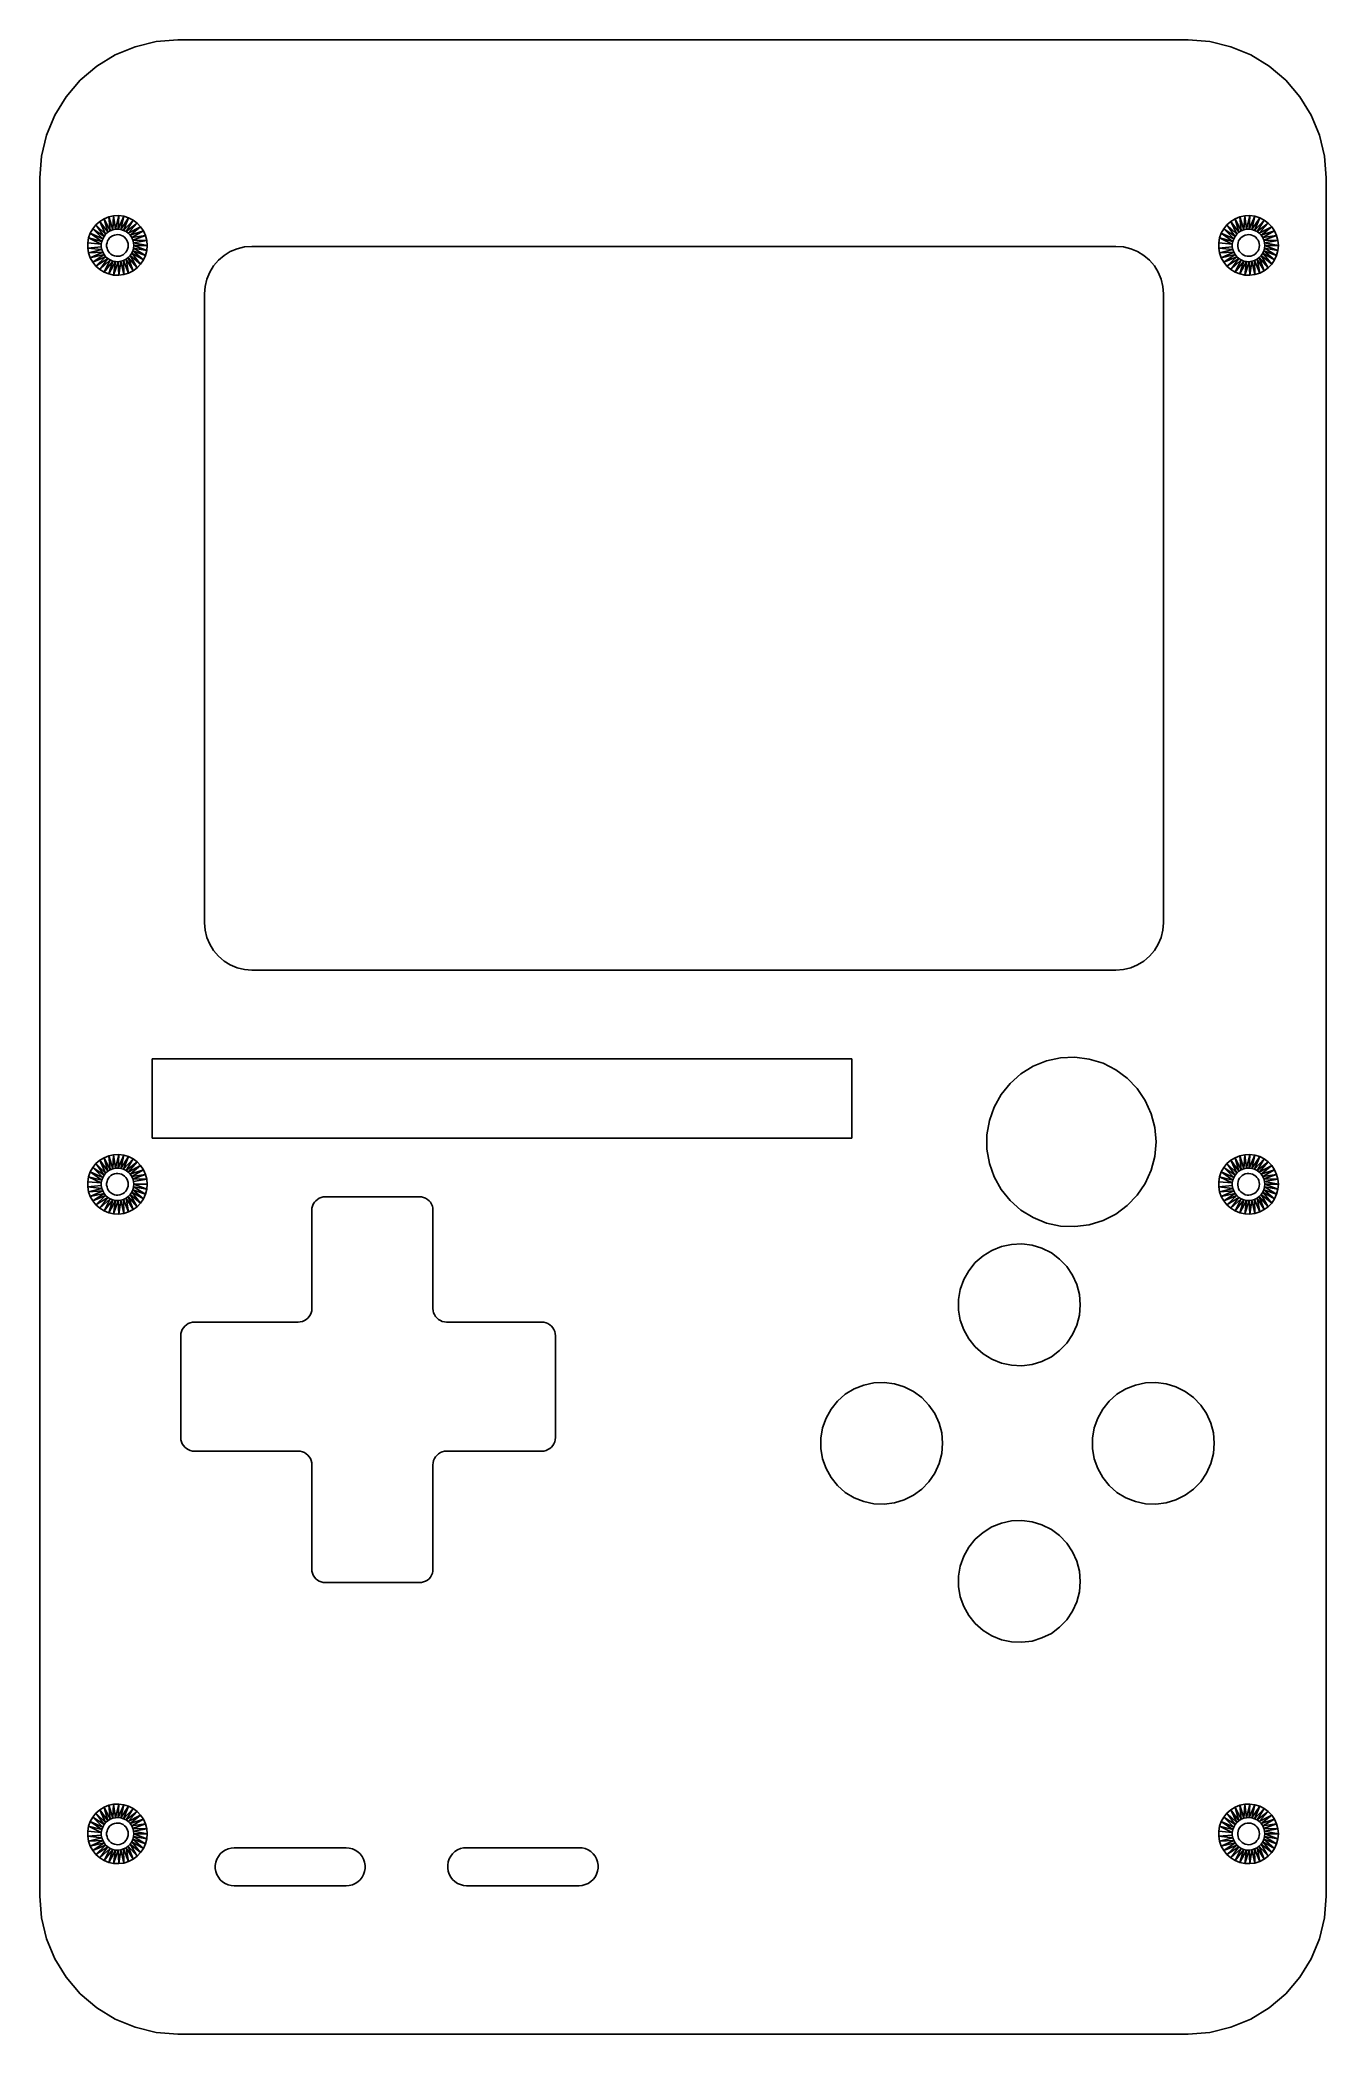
# Model space of a CAD drawing. Header units: millimetres. Extents: x 0 to 95, y 0 to 147.
import ezdxf

# ---------------------------------------------------------------- set-up
doc = ezdxf.new("R2010")
doc.units = ezdxf.units.MM
doc.layers.add('Shape2DView', color=7, linetype='CONTINUOUS')

msp = doc.modelspace()

# ---------------------------------------------------------------- linework, layer by layer
at = {"layer": 'Shape2DView'}
for p, q in [((8.57, 146.87), (10.16, 146.99)), ((10.16, 146.99), (84.67, 146.99)), ((84.67, 146.99), (86.26, 146.87)), ((4.19, 145.05), (5.55, 145.88)), ((5.55, 145.88), (7.02, 146.49)), ((7.02, 146.49), (8.57, 146.87)), ((86.26, 146.87), (87.81, 146.49)), ((87.81, 146.49), (89.28, 145.88)), ((89.28, 145.88), (90.64, 145.05)), ((2.98, 144.02), (4.19, 145.05)), ((90.64, 145.05), (91.85, 144.02)), ((1.11, 141.44), (1.94, 142.8)), ((1.94, 142.8), (2.98, 144.02)), ((91.85, 144.02), (92.89, 142.8)), ((92.89, 142.8), (93.72, 141.44)), ((0.5, 139.97), (1.11, 141.44)), ((93.72, 141.44), (94.33, 139.97)), ((0.13, 138.42), (0.5, 139.97)), ((94.33, 139.97), (94.7, 138.42)), ((0, 136.83), (0.13, 138.42)), ((94.7, 138.42), (94.83, 136.83)), ((0, 10.16), (0, 136.83)), ((94.83, 136.83), (94.83, 10.16)), ((4.41, 133.61), (4.73, 133.81)), ((4.73, 133.81), (5.08, 133.94)), ((4.73, 133.81), (5.18, 132.91)), ((4.73, 133.81), (5.01, 132.81)), ((5.08, 133.94), (5.44, 134.02)), ((5.08, 133.94), (5.37, 132.99)), ((5.08, 133.94), (5.18, 132.91)), ((5.44, 134.02), (5.37, 132.99)), ((5.44, 134.02), (5.81, 134.04)), ((5.44, 134.02), (5.57, 133.03)), ((5.81, 134.04), (5.57, 133.03)), ((5.81, 134.04), (5.77, 133.04)), ((6.18, 133.99), (5.77, 133.04)), ((5.81, 134.04), (6.18, 133.99)), ((6.18, 133.99), (5.97, 133.01)), ((6.54, 133.88), (5.97, 133.01)), ((6.54, 133.88), (6.17, 132.95)), ((6.18, 133.99), (6.54, 133.88)), ((6.54, 133.88), (6.87, 133.71)), ((87.8, 133.61), (88.12, 133.81)), ((88.12, 133.81), (88.47, 133.94)), ((88.12, 133.81), (88.57, 132.91)), ((88.12, 133.81), (88.4, 132.81)), ((88.47, 133.94), (88.83, 134.02)), ((88.47, 133.94), (88.76, 132.99)), ((88.47, 133.94), (88.57, 132.91)), ((88.83, 134.02), (88.76, 132.99)), ((88.83, 134.02), (89.2, 134.04)), ((88.83, 134.02), (88.96, 133.03)), ((89.2, 134.04), (88.96, 133.03)), ((89.2, 134.04), (89.16, 133.04)), ((89.57, 133.99), (89.16, 133.04)), ((89.2, 134.04), (89.57, 133.99)), ((89.57, 133.99), (89.36, 133.01)), ((89.93, 133.88), (89.36, 133.01)), ((89.93, 133.88), (89.56, 132.95)), ((89.57, 133.99), (89.93, 133.88)), ((89.93, 133.88), (90.26, 133.71)), ((3.53, 132.03), (3.59, 132.4)), ((3.59, 132.4), (3.72, 132.75)), ((3.59, 132.4), (4.56, 132.14)), ((3.59, 132.4), (4.52, 131.94)), ((3.72, 132.75), (3.9, 133.07)), ((3.72, 132.75), (4.63, 132.34)), ((3.72, 132.75), (4.56, 132.14)), ((3.9, 133.07), (4.13, 133.36)), ((3.9, 133.07), (4.73, 132.51)), ((3.9, 133.07), (4.63, 132.34)), ((4.13, 133.36), (4.41, 133.61)), ((4.13, 133.36), (4.85, 132.67)), ((4.13, 133.36), (4.73, 132.51)), ((4.41, 133.61), (5.01, 132.81)), ((4.41, 133.61), (4.85, 132.67)), ((4.56, 132.14), (4.63, 132.34)), ((4.63, 132.34), (4.73, 132.51)), ((4.73, 132.51), (4.85, 132.67)), ((4.85, 132.67), (5.01, 132.81)), ((5.01, 132.81), (5.18, 132.91)), ((5.14, 132.39), (5.06, 132.29)), ((5.24, 132.48), (5.14, 132.39)), ((5.18, 132.91), (5.37, 132.99)), ((5.36, 132.56), (5.24, 132.48)), ((5.49, 132.61), (5.36, 132.56)), ((5.37, 132.99), (5.57, 133.03)), ((5.62, 132.63), (5.49, 132.61)), ((5.57, 133.03), (5.77, 133.04)), ((5.75, 132.64), (5.62, 132.63)), ((5.89, 132.62), (5.75, 132.64)), ((5.77, 133.04), (5.97, 133.01)), ((6.02, 132.58), (5.89, 132.62)), ((5.97, 133.01), (6.17, 132.95)), ((6.14, 132.52), (6.02, 132.58)), ((6.25, 132.44), (6.14, 132.52)), ((6.87, 133.71), (6.17, 132.95)), ((6.17, 132.95), (6.35, 132.86)), ((6.34, 132.34), (6.25, 132.44)), ((6.42, 132.23), (6.34, 132.34)), ((6.87, 133.71), (6.35, 132.86)), ((7.17, 133.49), (6.35, 132.86)), ((6.35, 132.86), (6.51, 132.74)), ((7.17, 133.49), (6.51, 132.74)), ((7.43, 133.22), (6.51, 132.74)), ((6.51, 132.74), (6.65, 132.59)), ((7.43, 133.22), (6.65, 132.59)), ((7.64, 132.91), (6.65, 132.59)), ((6.65, 132.59), (6.77, 132.43)), ((7.64, 132.91), (6.77, 132.43)), ((7.79, 132.57), (6.77, 132.43)), ((6.77, 132.43), (6.85, 132.24)), ((7.79, 132.57), (6.85, 132.24)), ((6.87, 133.71), (7.17, 133.49)), ((7.17, 133.49), (7.43, 133.22)), ((7.43, 133.22), (7.64, 132.91)), ((7.64, 132.91), (7.79, 132.57)), ((7.79, 132.57), (7.89, 132.21)), ((86.92, 132.03), (86.98, 132.4)), ((86.98, 132.4), (87.1, 132.75)), ((86.98, 132.4), (87.95, 132.14)), ((86.98, 132.4), (87.91, 131.94)), ((87.1, 132.75), (87.29, 133.07)), ((87.1, 132.75), (88.02, 132.34)), ((87.1, 132.75), (87.95, 132.14)), ((87.29, 133.07), (87.52, 133.36)), ((87.29, 133.07), (88.12, 132.51)), ((87.29, 133.07), (88.02, 132.34)), ((87.52, 133.36), (87.8, 133.61)), ((87.52, 133.36), (88.24, 132.67)), ((87.52, 133.36), (88.12, 132.51)), ((87.8, 133.61), (88.4, 132.81)), ((87.8, 133.61), (88.24, 132.67)), ((87.95, 132.14), (88.02, 132.34)), ((88.02, 132.34), (88.12, 132.51)), ((88.12, 132.51), (88.24, 132.67)), ((88.24, 132.67), (88.4, 132.81)), ((88.4, 132.81), (88.57, 132.91)), ((88.53, 132.39), (88.45, 132.29)), ((88.63, 132.48), (88.53, 132.39)), ((88.57, 132.91), (88.76, 132.99)), ((88.75, 132.56), (88.63, 132.48)), ((88.87, 132.61), (88.75, 132.56)), ((88.76, 132.99), (88.96, 133.03)), ((89.01, 132.63), (88.87, 132.61)), ((88.96, 133.03), (89.16, 133.04)), ((89.14, 132.64), (89.01, 132.63)), ((89.28, 132.62), (89.14, 132.64)), ((89.16, 133.04), (89.36, 133.01)), ((89.41, 132.58), (89.28, 132.62)), ((89.36, 133.01), (89.56, 132.95)), ((89.53, 132.52), (89.41, 132.58)), ((89.64, 132.44), (89.53, 132.52)), ((90.26, 133.71), (89.56, 132.95)), ((89.56, 132.95), (89.74, 132.86)), ((89.73, 132.34), (89.64, 132.44)), ((89.81, 132.23), (89.73, 132.34)), ((90.26, 133.71), (89.74, 132.86)), ((90.56, 133.49), (89.74, 132.86)), ((89.74, 132.86), (89.9, 132.74)), ((90.56, 133.49), (89.9, 132.74)), ((90.82, 133.22), (89.9, 132.74)), ((89.9, 132.74), (90.04, 132.59)), ((90.82, 133.22), (90.04, 132.59)), ((91.03, 132.91), (90.04, 132.59)), ((90.04, 132.59), (90.16, 132.43)), ((91.03, 132.91), (90.16, 132.43)), ((91.18, 132.57), (90.16, 132.43)), ((90.16, 132.43), (90.24, 132.24)), ((91.18, 132.57), (90.24, 132.24)), ((90.26, 133.71), (90.56, 133.49)), ((90.56, 133.49), (90.82, 133.22)), ((90.82, 133.22), (91.03, 132.91)), ((91.03, 132.91), (91.18, 132.57)), ((91.18, 132.57), (91.28, 132.21)), ((3.53, 131.65), (3.53, 132.03)), ((3.53, 132.03), (4.52, 131.94)), ((3.53, 131.65), (4.52, 131.74)), ((3.59, 131.29), (3.53, 131.65)), ((3.53, 131.65), (4.56, 131.54)), ((3.59, 131.29), (4.56, 131.54)), ((3.59, 131.29), (4.63, 131.35)), ((3.72, 130.93), (3.59, 131.29)), ((3.72, 130.93), (4.63, 131.35)), ((3.72, 130.93), (4.73, 131.17)), ((3.9, 130.61), (3.72, 130.93)), ((3.9, 130.61), (4.73, 131.17)), ((3.9, 130.61), (4.85, 131.01)), ((4.13, 130.32), (4.85, 131.01)), ((4.13, 130.32), (5.01, 130.88)), ((4.41, 130.07), (5.01, 130.88)), ((4.52, 131.94), (4.56, 132.14)), ((4.52, 131.74), (4.52, 131.94)), ((4.56, 131.54), (4.52, 131.74)), ((4.63, 131.35), (4.56, 131.54)), ((4.73, 131.17), (4.63, 131.35)), ((4.85, 131.01), (4.73, 131.17)), ((5.01, 130.88), (4.85, 131.01)), ((4.95, 132.04), (4.92, 131.91)), ((4.92, 131.91), (4.92, 131.77)), ((4.92, 131.77), (4.95, 131.64)), ((4.99, 132.17), (4.95, 132.04)), ((4.95, 131.64), (4.99, 131.51)), ((5.06, 132.29), (4.99, 132.17)), ((4.99, 131.51), (5.06, 131.39)), ((5.18, 130.77), (5.01, 130.88)), ((5.06, 131.39), (5.14, 131.29)), ((5.14, 131.29), (5.24, 131.2)), ((5.24, 131.2), (5.36, 131.13)), ((5.36, 131.13), (5.49, 131.08)), ((5.49, 131.08), (5.62, 131.05)), ((5.62, 131.05), (5.75, 131.04)), ((5.75, 131.04), (5.89, 131.06)), ((5.89, 131.06), (6.02, 131.1)), ((6.02, 131.1), (6.14, 131.16)), ((6.14, 131.16), (6.25, 131.24)), ((6.25, 131.24), (6.34, 131.34)), ((6.34, 131.34), (6.42, 131.45)), ((6.51, 130.94), (6.35, 130.82)), ((6.47, 132.11), (6.42, 132.23)), ((6.42, 131.45), (6.47, 131.57)), ((6.51, 131.98), (6.47, 132.11)), ((6.47, 131.57), (6.51, 131.71)), ((6.52, 131.84), (6.51, 131.98)), ((6.51, 131.71), (6.52, 131.84)), ((6.65, 131.09), (6.51, 130.94)), ((6.87, 129.97), (6.51, 130.94)), ((7.17, 130.19), (6.51, 130.94)), ((6.77, 131.26), (6.65, 131.09)), ((7.17, 130.19), (6.65, 131.09)), ((7.43, 130.46), (6.65, 131.09)), ((6.85, 131.44), (6.77, 131.26)), ((7.43, 130.46), (6.77, 131.26)), ((7.64, 130.77), (6.77, 131.26)), ((6.85, 132.24), (6.9, 132.04)), ((7.89, 132.21), (6.85, 132.24)), ((6.9, 131.64), (6.85, 131.44)), ((7.64, 130.77), (6.85, 131.44)), ((7.79, 131.11), (6.85, 131.44)), ((6.9, 132.04), (7.89, 132.21)), ((7.92, 131.84), (6.9, 132.04)), ((6.9, 132.04), (6.92, 131.84)), ((6.92, 131.84), (6.9, 131.64)), ((7.79, 131.11), (6.9, 131.64)), ((7.89, 131.47), (6.9, 131.64)), ((7.89, 131.47), (6.92, 131.84)), ((7.92, 131.84), (6.92, 131.84)), ((7.79, 131.11), (7.64, 130.77)), ((7.89, 131.47), (7.79, 131.11)), ((7.89, 132.21), (7.92, 131.84)), ((7.92, 131.84), (7.89, 131.47)), ((13.58, 131.11), (13.16, 130.75)), ((14.04, 131.39), (13.58, 131.11)), ((14.55, 131.6), (14.04, 131.39)), ((15.09, 131.73), (14.55, 131.6)), ((15.63, 131.77), (15.09, 131.73)), ((79.33, 131.77), (15.63, 131.77)), ((79.88, 131.73), (79.33, 131.77)), ((80.42, 131.6), (79.88, 131.73)), ((80.92, 131.39), (80.42, 131.6)), ((81.39, 131.11), (80.92, 131.39)), ((81.81, 130.75), (81.39, 131.11)), ((86.92, 131.65), (86.92, 132.03)), ((86.92, 132.03), (87.91, 131.94)), ((86.92, 131.65), (87.91, 131.74)), ((86.98, 131.29), (86.92, 131.65)), ((86.92, 131.65), (87.95, 131.54)), ((86.98, 131.29), (87.95, 131.54)), ((86.98, 131.29), (88.02, 131.35)), ((87.1, 130.93), (86.98, 131.29)), ((87.1, 130.93), (88.02, 131.35)), ((87.1, 130.93), (88.12, 131.17)), ((87.29, 130.61), (87.1, 130.93)), ((87.29, 130.61), (88.12, 131.17)), ((87.29, 130.61), (88.24, 131.01)), ((87.52, 130.32), (88.24, 131.01)), ((87.52, 130.32), (88.4, 130.88)), ((87.8, 130.07), (88.4, 130.88)), ((87.91, 131.94), (87.95, 132.14)), ((87.91, 131.74), (87.91, 131.94)), ((87.95, 131.54), (87.91, 131.74)), ((88.02, 131.35), (87.95, 131.54)), ((88.12, 131.17), (88.02, 131.35)), ((88.24, 131.01), (88.12, 131.17)), ((88.4, 130.88), (88.24, 131.01)), ((88.34, 132.04), (88.31, 131.91)), ((88.31, 131.91), (88.31, 131.77)), ((88.31, 131.77), (88.34, 131.64)), ((88.38, 132.17), (88.34, 132.04)), ((88.34, 131.64), (88.38, 131.51)), ((88.45, 132.29), (88.38, 132.17)), ((88.38, 131.51), (88.45, 131.39)), ((88.57, 130.77), (88.4, 130.88)), ((88.45, 131.39), (88.53, 131.29)), ((88.53, 131.29), (88.63, 131.2)), ((88.63, 131.2), (88.75, 131.13)), ((88.75, 131.13), (88.87, 131.08)), ((88.87, 131.08), (89.01, 131.05)), ((89.01, 131.05), (89.14, 131.04)), ((89.14, 131.04), (89.28, 131.06)), ((89.28, 131.06), (89.41, 131.1)), ((89.41, 131.1), (89.53, 131.16)), ((89.53, 131.16), (89.64, 131.24)), ((89.64, 131.24), (89.73, 131.34)), ((89.73, 131.34), (89.81, 131.45)), ((89.9, 130.94), (89.74, 130.82)), ((89.86, 132.11), (89.81, 132.23)), ((89.81, 131.45), (89.86, 131.57)), ((89.9, 131.98), (89.86, 132.11)), ((89.86, 131.57), (89.9, 131.71)), ((89.91, 131.84), (89.9, 131.98)), ((89.9, 131.71), (89.91, 131.84)), ((90.04, 131.09), (89.9, 130.94)), ((90.26, 129.97), (89.9, 130.94)), ((90.56, 130.19), (89.9, 130.94)), ((90.16, 131.26), (90.04, 131.09)), ((90.56, 130.19), (90.04, 131.09)), ((90.82, 130.46), (90.04, 131.09)), ((90.24, 131.44), (90.16, 131.26)), ((90.82, 130.46), (90.16, 131.26)), ((91.03, 130.77), (90.16, 131.26)), ((90.24, 132.24), (90.29, 132.04)), ((91.28, 132.21), (90.24, 132.24)), ((90.29, 131.64), (90.24, 131.44)), ((91.03, 130.77), (90.24, 131.44)), ((91.18, 131.11), (90.24, 131.44)), ((90.29, 132.04), (91.28, 132.21)), ((91.31, 131.84), (90.29, 132.04)), ((90.29, 132.04), (90.31, 131.84)), ((90.31, 131.84), (90.29, 131.64)), ((91.18, 131.11), (90.29, 131.64)), ((91.28, 131.47), (90.29, 131.64)), ((91.28, 131.47), (90.31, 131.84)), ((91.31, 131.84), (90.31, 131.84)), ((91.18, 131.11), (91.03, 130.77)), ((91.28, 131.47), (91.18, 131.11)), ((91.28, 132.21), (91.31, 131.84)), ((91.31, 131.84), (91.28, 131.47)), ((4.13, 130.32), (3.9, 130.61)), ((4.41, 130.07), (4.13, 130.32)), ((4.41, 130.07), (5.18, 130.77)), ((4.73, 129.88), (4.41, 130.07)), ((4.73, 129.88), (5.18, 130.77)), ((4.73, 129.88), (5.37, 130.69)), ((5.08, 129.74), (4.73, 129.88)), ((5.08, 129.74), (5.37, 130.69)), ((5.08, 129.74), (5.57, 130.65)), ((5.44, 129.66), (5.08, 129.74)), ((5.37, 130.69), (5.18, 130.77)), ((5.57, 130.65), (5.37, 130.69)), ((5.44, 129.66), (5.57, 130.65)), ((5.44, 129.66), (5.77, 130.64)), ((5.81, 129.64), (5.44, 129.66)), ((5.77, 130.64), (5.57, 130.65)), ((5.97, 130.67), (5.77, 130.64)), ((5.81, 129.64), (5.77, 130.64)), ((5.81, 129.64), (5.97, 130.67)), ((6.18, 129.69), (5.81, 129.64)), ((6.17, 130.73), (5.97, 130.67)), ((6.18, 129.69), (5.97, 130.67)), ((6.35, 130.82), (6.17, 130.73)), ((6.18, 129.69), (6.17, 130.73)), ((6.54, 129.8), (6.17, 130.73)), ((6.54, 129.8), (6.18, 129.69)), ((6.54, 129.8), (6.35, 130.82)), ((6.87, 129.97), (6.35, 130.82)), ((6.87, 129.97), (6.54, 129.8)), ((7.17, 130.19), (6.87, 129.97)), ((7.43, 130.46), (7.17, 130.19)), ((7.64, 130.77), (7.43, 130.46)), ((12.31, 129.36), (12.18, 128.82)), ((12.52, 129.86), (12.31, 129.36)), ((12.8, 130.33), (12.52, 129.86)), ((13.16, 130.75), (12.8, 130.33)), ((82.17, 130.33), (81.81, 130.75)), ((82.45, 129.86), (82.17, 130.33)), ((82.66, 129.36), (82.45, 129.86)), ((82.79, 128.82), (82.66, 129.36)), ((87.52, 130.32), (87.29, 130.61)), ((87.8, 130.07), (87.52, 130.32)), ((87.8, 130.07), (88.57, 130.77)), ((88.12, 129.88), (87.8, 130.07)), ((88.12, 129.88), (88.57, 130.77)), ((88.12, 129.88), (88.76, 130.69)), ((88.47, 129.74), (88.12, 129.88)), ((88.47, 129.74), (88.76, 130.69)), ((88.47, 129.74), (88.96, 130.65)), ((88.83, 129.66), (88.47, 129.74)), ((88.76, 130.69), (88.57, 130.77)), ((88.96, 130.65), (88.76, 130.69)), ((88.83, 129.66), (88.96, 130.65)), ((88.83, 129.66), (89.16, 130.64)), ((89.2, 129.64), (88.83, 129.66)), ((89.16, 130.64), (88.96, 130.65)), ((89.36, 130.67), (89.16, 130.64)), ((89.2, 129.64), (89.16, 130.64)), ((89.2, 129.64), (89.36, 130.67)), ((89.57, 129.69), (89.2, 129.64)), ((89.56, 130.73), (89.36, 130.67)), ((89.57, 129.69), (89.36, 130.67)), ((89.74, 130.82), (89.56, 130.73)), ((89.57, 129.69), (89.56, 130.73)), ((89.93, 129.8), (89.56, 130.73)), ((89.93, 129.8), (89.57, 129.69)), ((89.93, 129.8), (89.74, 130.82)), ((90.26, 129.97), (89.74, 130.82)), ((90.26, 129.97), (89.93, 129.8)), ((90.56, 130.19), (90.26, 129.97)), ((90.82, 130.46), (90.56, 130.19)), ((91.03, 130.77), (90.82, 130.46)), ((12.18, 128.82), (12.13, 128.27)), ((12.13, 128.27), (12.13, 81.92)), ((82.83, 128.27), (82.79, 128.82)), ((82.83, 81.92), (82.83, 128.27)), ((12.13, 81.92), (12.18, 81.38)), ((12.18, 81.38), (12.31, 80.84)), ((82.66, 80.84), (82.79, 81.38)), ((82.79, 81.38), (82.83, 81.92)), ((12.31, 80.84), (12.52, 80.34)), ((12.52, 80.34), (12.8, 79.87)), ((12.8, 79.87), (13.16, 79.45)), ((13.16, 79.45), (13.58, 79.09)), ((81.39, 79.09), (81.81, 79.45)), ((81.81, 79.45), (82.17, 79.87)), ((82.17, 79.87), (82.45, 80.34)), ((82.45, 80.34), (82.66, 80.84)), ((13.58, 79.09), (14.04, 78.81)), ((14.04, 78.81), (14.55, 78.6)), ((14.55, 78.6), (15.09, 78.47)), ((15.09, 78.47), (15.63, 78.42)), ((15.63, 78.42), (79.33, 78.42)), ((79.33, 78.42), (79.88, 78.47)), ((79.88, 78.47), (80.42, 78.6)), ((80.42, 78.6), (80.92, 78.81)), ((80.92, 78.81), (81.39, 79.09)), ((8.27, 71.89), (8.27, 66.04)), ((59.85, 71.89), (8.27, 71.89)), ((59.85, 66.04), (59.85, 71.89)), ((72.33, 70.78), (71.53, 70.08)), ((73.23, 71.34), (72.33, 70.78)), ((74.22, 71.74), (73.23, 71.34)), ((75.25, 71.96), (74.22, 71.74)), ((76.31, 72), (75.25, 71.96)), ((77.36, 71.87), (76.31, 72)), ((78.38, 71.56), (77.36, 71.87)), ((79.32, 71.08), (78.38, 71.56)), ((80.17, 70.45), (79.32, 71.08)), ((70.87, 69.26), (70.35, 68.33)), ((71.53, 70.08), (70.87, 69.26)), ((80.91, 69.69), (80.17, 70.45)), ((81.5, 68.81), (80.91, 69.69)), ((70.35, 68.33), (70, 67.33)), ((81.94, 67.84), (81.5, 68.81)), ((82.21, 66.82), (81.94, 67.84)), ((70, 67.33), (69.82, 66.29)), ((69.82, 66.29), (69.82, 65.23)), ((82.3, 65.76), (82.21, 66.82)), ((4.73, 64.6), (5.08, 64.74)), ((5.08, 64.74), (5.44, 64.82)), ((5.08, 64.74), (5.37, 63.79)), ((5.08, 64.74), (5.18, 63.71)), ((5.44, 64.82), (5.37, 63.79)), ((5.44, 64.82), (5.81, 64.84)), ((5.44, 64.82), (5.57, 63.83)), ((5.81, 64.84), (5.57, 63.83)), ((5.81, 64.84), (5.77, 63.84)), ((6.18, 64.79), (5.77, 63.84)), ((5.81, 64.84), (6.18, 64.79)), ((6.18, 64.79), (5.97, 63.81)), ((6.54, 64.68), (5.97, 63.81)), ((6.54, 64.68), (6.17, 63.75)), ((6.18, 64.79), (6.54, 64.68)), ((6.54, 64.68), (6.87, 64.51)), ((8.27, 66.04), (59.85, 66.04)), ((69.82, 65.23), (70, 64.18)), ((81.94, 63.68), (82.21, 64.7)), ((82.21, 64.7), (82.3, 65.76)), ((88.12, 64.6), (88.47, 64.74)), ((88.47, 64.74), (88.83, 64.82)), ((88.47, 64.74), (88.76, 63.79)), ((88.47, 64.74), (88.57, 63.71)), ((88.83, 64.82), (88.76, 63.79)), ((88.83, 64.82), (89.2, 64.84)), ((88.83, 64.82), (88.96, 63.83)), ((89.2, 64.84), (88.96, 63.83)), ((89.2, 64.84), (89.16, 63.84)), ((89.57, 64.79), (89.16, 63.84)), ((89.2, 64.84), (89.57, 64.79)), ((89.57, 64.79), (89.36, 63.81)), ((89.93, 64.68), (89.36, 63.81)), ((89.93, 64.68), (89.56, 63.75)), ((89.57, 64.79), (89.93, 64.68)), ((89.93, 64.68), (90.26, 64.51)), ((3.59, 63.19), (3.72, 63.55)), ((3.72, 63.55), (3.9, 63.87)), ((3.72, 63.55), (4.63, 63.13)), ((3.72, 63.55), (4.56, 62.94)), ((3.9, 63.87), (4.13, 64.16)), ((3.9, 63.87), (4.73, 63.31)), ((3.9, 63.87), (4.63, 63.13)), ((4.13, 64.16), (4.41, 64.41)), ((4.13, 64.16), (4.85, 63.47)), ((4.13, 64.16), (4.73, 63.31)), ((4.41, 64.41), (4.73, 64.6)), ((4.41, 64.41), (5.01, 63.6)), ((4.41, 64.41), (4.85, 63.47)), ((4.63, 63.13), (4.73, 63.31)), ((4.73, 64.6), (5.18, 63.71)), ((4.73, 64.6), (5.01, 63.6)), ((4.73, 63.31), (4.85, 63.47)), ((4.85, 63.47), (5.01, 63.6)), ((5.01, 63.6), (5.18, 63.71)), ((5.24, 63.28), (5.14, 63.19)), ((5.18, 63.71), (5.37, 63.79)), ((5.36, 63.35), (5.24, 63.28)), ((5.49, 63.4), (5.36, 63.35)), ((5.37, 63.79), (5.57, 63.83)), ((5.62, 63.43), (5.49, 63.4)), ((5.57, 63.83), (5.77, 63.84)), ((5.75, 63.44), (5.62, 63.43)), ((5.89, 63.42), (5.75, 63.44)), ((5.77, 63.84), (5.97, 63.81)), ((6.02, 63.38), (5.89, 63.42)), ((5.97, 63.81), (6.17, 63.75)), ((6.14, 63.32), (6.02, 63.38)), ((6.25, 63.24), (6.14, 63.32)), ((6.87, 64.51), (6.17, 63.75)), ((6.17, 63.75), (6.35, 63.66)), ((6.34, 63.14), (6.25, 63.24)), ((6.87, 64.51), (6.35, 63.66)), ((7.17, 64.29), (6.35, 63.66)), ((6.35, 63.66), (6.51, 63.54)), ((7.17, 64.29), (6.51, 63.54)), ((7.43, 64.02), (6.51, 63.54)), ((6.51, 63.54), (6.65, 63.39)), ((7.43, 64.02), (6.65, 63.39)), ((7.64, 63.71), (6.65, 63.39)), ((6.65, 63.39), (6.77, 63.22)), ((7.64, 63.71), (6.77, 63.22)), ((7.79, 63.37), (6.77, 63.22)), ((6.77, 63.22), (6.85, 63.04)), ((7.79, 63.37), (6.85, 63.04)), ((6.87, 64.51), (7.17, 64.29)), ((7.17, 64.29), (7.43, 64.02)), ((7.43, 64.02), (7.64, 63.71)), ((7.64, 63.71), (7.79, 63.37)), ((7.79, 63.37), (7.89, 63.01)), ((70, 64.18), (70.35, 63.19)), ((81.5, 62.71), (81.94, 63.68)), ((86.98, 63.19), (87.1, 63.55)), ((87.1, 63.55), (87.29, 63.87)), ((87.1, 63.55), (88.02, 63.13)), ((87.1, 63.55), (87.95, 62.94)), ((87.29, 63.87), (87.52, 64.16)), ((87.29, 63.87), (88.12, 63.31)), ((87.29, 63.87), (88.02, 63.13)), ((87.52, 64.16), (87.8, 64.41)), ((87.52, 64.16), (88.24, 63.47)), ((87.52, 64.16), (88.12, 63.31)), ((87.8, 64.41), (88.12, 64.6)), ((87.8, 64.41), (88.4, 63.6)), ((87.8, 64.41), (88.24, 63.47)), ((88.02, 63.13), (88.12, 63.31)), ((88.12, 64.6), (88.57, 63.71)), ((88.12, 64.6), (88.4, 63.6)), ((88.12, 63.31), (88.24, 63.47)), ((88.24, 63.47), (88.4, 63.6)), ((88.4, 63.6), (88.57, 63.71)), ((88.63, 63.28), (88.53, 63.19)), ((88.57, 63.71), (88.76, 63.79)), ((88.75, 63.35), (88.63, 63.28)), ((88.87, 63.4), (88.75, 63.35)), ((88.76, 63.79), (88.96, 63.83)), ((89.01, 63.43), (88.87, 63.4)), ((88.96, 63.83), (89.16, 63.84)), ((89.14, 63.44), (89.01, 63.43)), ((89.28, 63.42), (89.14, 63.44)), ((89.16, 63.84), (89.36, 63.81)), ((89.41, 63.38), (89.28, 63.42)), ((89.36, 63.81), (89.56, 63.75)), ((89.53, 63.32), (89.41, 63.38)), ((89.64, 63.24), (89.53, 63.32)), ((90.26, 64.51), (89.56, 63.75)), ((89.56, 63.75), (89.74, 63.66)), ((89.73, 63.14), (89.64, 63.24)), ((90.26, 64.51), (89.74, 63.66)), ((90.56, 64.29), (89.74, 63.66)), ((89.74, 63.66), (89.9, 63.54)), ((90.56, 64.29), (89.9, 63.54)), ((90.82, 64.02), (89.9, 63.54)), ((89.9, 63.54), (90.04, 63.39)), ((90.82, 64.02), (90.04, 63.39)), ((91.03, 63.71), (90.04, 63.39)), ((90.04, 63.39), (90.16, 63.22)), ((91.03, 63.71), (90.16, 63.22)), ((91.18, 63.37), (90.16, 63.22)), ((90.16, 63.22), (90.24, 63.04)), ((91.18, 63.37), (90.24, 63.04)), ((90.26, 64.51), (90.56, 64.29)), ((90.56, 64.29), (90.82, 64.02)), ((90.82, 64.02), (91.03, 63.71)), ((91.03, 63.71), (91.18, 63.37)), ((91.18, 63.37), (91.28, 63.01)), ((3.53, 62.83), (3.59, 63.19)), ((3.53, 62.45), (3.53, 62.83)), ((3.53, 62.83), (4.52, 62.74)), ((3.53, 62.45), (4.52, 62.54)), ((3.59, 62.09), (3.53, 62.45)), ((3.53, 62.45), (4.56, 62.34)), ((3.59, 63.19), (4.56, 62.94)), ((3.59, 63.19), (4.52, 62.74)), ((3.59, 62.09), (4.56, 62.34)), ((3.59, 62.09), (4.63, 62.15)), ((3.72, 61.73), (3.59, 62.09)), ((3.72, 61.73), (4.63, 62.15)), ((3.72, 61.73), (4.73, 61.97)), ((3.9, 61.41), (4.73, 61.97)), ((3.9, 61.41), (4.85, 61.81)), ((4.13, 61.12), (4.85, 61.81)), ((4.52, 62.74), (4.56, 62.94)), ((4.52, 62.54), (4.52, 62.74)), ((4.56, 62.34), (4.52, 62.54)), ((4.56, 62.94), (4.63, 63.13)), ((4.63, 62.15), (4.56, 62.34)), ((4.73, 61.97), (4.63, 62.15)), ((4.85, 61.81), (4.73, 61.97)), ((5.01, 61.67), (4.85, 61.81)), ((4.95, 62.84), (4.92, 62.71)), ((4.92, 62.71), (4.92, 62.57)), ((4.92, 62.57), (4.95, 62.44)), ((4.99, 62.97), (4.95, 62.84)), ((4.95, 62.44), (4.99, 62.31)), ((5.06, 63.09), (4.99, 62.97)), ((4.99, 62.31), (5.06, 62.19)), ((5.14, 63.19), (5.06, 63.09)), ((5.06, 62.19), (5.14, 62.09)), ((5.14, 62.09), (5.24, 62)), ((5.24, 62), (5.36, 61.93)), ((5.36, 61.93), (5.49, 61.87)), ((5.49, 61.87), (5.62, 61.85)), ((5.62, 61.85), (5.75, 61.84)), ((5.75, 61.84), (5.89, 61.86)), ((5.89, 61.86), (6.02, 61.9)), ((6.02, 61.9), (6.14, 61.96)), ((6.14, 61.96), (6.25, 62.04)), ((6.25, 62.04), (6.34, 62.14)), ((6.42, 63.03), (6.34, 63.14)), ((6.34, 62.14), (6.42, 62.25)), ((6.51, 61.74), (6.35, 61.62)), ((6.47, 62.91), (6.42, 63.03)), ((6.42, 62.25), (6.47, 62.37)), ((6.51, 62.77), (6.47, 62.91)), ((6.47, 62.37), (6.51, 62.5)), ((6.52, 62.64), (6.51, 62.77)), ((6.51, 62.5), (6.52, 62.64)), ((6.65, 61.89), (6.51, 61.74)), ((6.87, 60.77), (6.51, 61.74)), ((7.17, 60.99), (6.51, 61.74)), ((6.77, 62.05), (6.65, 61.89)), ((7.17, 60.99), (6.65, 61.89)), ((7.43, 61.26), (6.65, 61.89)), ((6.85, 62.24), (6.77, 62.05)), ((7.43, 61.26), (6.77, 62.05)), ((7.64, 61.57), (6.77, 62.05)), ((6.85, 63.04), (6.9, 62.84)), ((7.89, 63.01), (6.85, 63.04)), ((6.9, 62.44), (6.85, 62.24)), ((7.64, 61.57), (6.85, 62.24)), ((7.79, 61.91), (6.85, 62.24)), ((6.9, 62.84), (7.89, 63.01)), ((6.9, 62.84), (6.92, 62.64)), ((6.92, 62.64), (6.9, 62.44)), ((7.79, 61.91), (6.9, 62.44)), ((7.89, 62.27), (6.9, 62.44)), ((7.89, 62.27), (6.92, 62.64)), ((7.92, 62.64), (6.92, 62.64)), ((7.79, 61.91), (7.64, 61.57)), ((7.89, 62.27), (7.79, 61.91)), ((7.89, 63.01), (7.92, 62.64)), ((7.92, 62.64), (7.89, 62.27)), ((70.35, 63.19), (70.87, 62.26)), ((70.87, 62.26), (71.53, 61.44)), ((80.17, 61.07), (80.91, 61.83)), ((80.91, 61.83), (81.5, 62.71)), ((86.92, 62.83), (86.98, 63.19)), ((86.92, 62.45), (86.92, 62.83)), ((86.92, 62.83), (87.91, 62.74)), ((86.92, 62.45), (87.91, 62.54)), ((86.98, 62.09), (86.92, 62.45)), ((86.92, 62.45), (87.95, 62.34)), ((86.98, 63.19), (87.95, 62.94)), ((86.98, 63.19), (87.91, 62.74)), ((86.98, 62.09), (87.95, 62.34)), ((86.98, 62.09), (88.02, 62.15)), ((87.1, 61.73), (86.98, 62.09)), ((87.1, 61.73), (88.02, 62.15)), ((87.1, 61.73), (88.12, 61.97)), ((87.29, 61.41), (88.12, 61.97)), ((87.29, 61.41), (88.24, 61.81)), ((87.52, 61.12), (88.24, 61.81)), ((87.91, 62.74), (87.95, 62.94)), ((87.91, 62.54), (87.91, 62.74)), ((87.95, 62.34), (87.91, 62.54)), ((87.95, 62.94), (88.02, 63.13)), ((88.02, 62.15), (87.95, 62.34)), ((88.12, 61.97), (88.02, 62.15)), ((88.24, 61.81), (88.12, 61.97)), ((88.4, 61.67), (88.24, 61.81)), ((88.34, 62.84), (88.31, 62.71)), ((88.31, 62.71), (88.31, 62.57)), ((88.31, 62.57), (88.34, 62.44)), ((88.38, 62.97), (88.34, 62.84)), ((88.34, 62.44), (88.38, 62.31)), ((88.45, 63.09), (88.38, 62.97)), ((88.38, 62.31), (88.45, 62.19)), ((88.53, 63.19), (88.45, 63.09)), ((88.45, 62.19), (88.53, 62.09)), ((88.53, 62.09), (88.63, 62)), ((88.63, 62), (88.75, 61.93)), ((88.75, 61.93), (88.87, 61.87)), ((88.87, 61.87), (89.01, 61.85)), ((89.01, 61.85), (89.14, 61.84)), ((89.14, 61.84), (89.28, 61.86)), ((89.28, 61.86), (89.41, 61.9)), ((89.41, 61.9), (89.53, 61.96)), ((89.53, 61.96), (89.64, 62.04)), ((89.64, 62.04), (89.73, 62.14)), ((89.81, 63.03), (89.73, 63.14)), ((89.73, 62.14), (89.81, 62.25)), ((89.9, 61.74), (89.74, 61.62)), ((89.86, 62.91), (89.81, 63.03)), ((89.81, 62.25), (89.86, 62.37)), ((89.9, 62.77), (89.86, 62.91)), ((89.86, 62.37), (89.9, 62.5)), ((89.91, 62.64), (89.9, 62.77)), ((89.9, 62.5), (89.91, 62.64)), ((90.04, 61.89), (89.9, 61.74)), ((90.26, 60.77), (89.9, 61.74)), ((90.56, 60.99), (89.9, 61.74)), ((90.16, 62.05), (90.04, 61.89)), ((90.56, 60.99), (90.04, 61.89)), ((90.82, 61.26), (90.04, 61.89)), ((90.24, 62.24), (90.16, 62.05)), ((90.82, 61.26), (90.16, 62.05)), ((91.03, 61.57), (90.16, 62.05)), ((90.24, 63.04), (90.29, 62.84)), ((91.28, 63.01), (90.24, 63.04)), ((90.29, 62.44), (90.24, 62.24)), ((91.03, 61.57), (90.24, 62.24)), ((91.18, 61.91), (90.24, 62.24)), ((90.29, 62.84), (91.28, 63.01)), ((91.31, 62.64), (90.29, 62.84)), ((90.29, 62.84), (90.31, 62.64)), ((90.31, 62.64), (90.29, 62.44)), ((91.18, 61.91), (90.29, 62.44)), ((91.28, 62.27), (90.29, 62.44)), ((91.28, 62.27), (90.31, 62.64)), ((91.31, 62.64), (90.31, 62.64)), ((91.18, 61.91), (91.03, 61.57)), ((91.28, 62.27), (91.18, 61.91)), ((91.28, 63.01), (91.31, 62.64)), ((91.31, 62.64), (91.28, 62.27)), ((3.9, 61.41), (3.72, 61.73)), ((4.13, 61.12), (3.9, 61.41)), ((4.13, 61.12), (5.01, 61.67)), ((4.41, 60.87), (4.13, 61.12)), ((4.41, 60.87), (5.01, 61.67)), ((4.41, 60.87), (5.18, 61.57)), ((4.73, 60.68), (4.41, 60.87)), ((4.73, 60.68), (5.18, 61.57)), ((4.73, 60.68), (5.37, 61.49)), ((5.08, 60.54), (4.73, 60.68)), ((5.18, 61.57), (5.01, 61.67)), ((5.08, 60.54), (5.37, 61.49)), ((5.08, 60.54), (5.57, 61.45)), ((5.44, 60.46), (5.08, 60.54)), ((5.37, 61.49), (5.18, 61.57)), ((5.57, 61.45), (5.37, 61.49)), ((5.44, 60.46), (5.57, 61.45)), ((5.44, 60.46), (5.77, 61.44)), ((5.81, 60.44), (5.44, 60.46)), ((5.77, 61.44), (5.57, 61.45)), ((5.97, 61.47), (5.77, 61.44)), ((5.81, 60.44), (5.77, 61.44)), ((5.81, 60.44), (5.97, 61.47)), ((6.18, 60.49), (5.81, 60.44)), ((6.17, 61.53), (5.97, 61.47)), ((6.18, 60.49), (5.97, 61.47)), ((6.35, 61.62), (6.17, 61.53)), ((6.18, 60.49), (6.17, 61.53)), ((6.54, 60.6), (6.17, 61.53)), ((6.54, 60.6), (6.18, 60.49)), ((6.54, 60.6), (6.35, 61.62)), ((6.87, 60.77), (6.35, 61.62)), ((6.87, 60.77), (6.54, 60.6)), ((7.17, 60.99), (6.87, 60.77)), ((7.43, 61.26), (7.17, 60.99)), ((7.64, 61.57), (7.43, 61.26)), ((20.06, 60.88), (20.05, 60.72)), ((20.05, 60.72), (20.05, 53.48)), ((20.1, 61.03), (20.06, 60.88)), ((20.16, 61.18), (20.1, 61.03)), ((20.24, 61.31), (20.16, 61.18)), ((20.34, 61.43), (20.24, 61.31)), ((20.46, 61.53), (20.34, 61.43)), ((20.59, 61.61), (20.46, 61.53)), ((20.74, 61.67), (20.59, 61.61)), ((20.89, 61.71), (20.74, 61.67)), ((21.05, 61.72), (20.89, 61.71)), ((27.98, 61.72), (21.05, 61.72)), ((28.14, 61.71), (27.98, 61.72)), ((28.29, 61.67), (28.14, 61.71)), ((28.44, 61.61), (28.29, 61.67)), ((28.57, 61.53), (28.44, 61.61)), ((28.69, 61.43), (28.57, 61.53)), ((28.79, 61.31), (28.69, 61.43)), ((28.88, 61.18), (28.79, 61.31)), ((28.94, 61.03), (28.88, 61.18)), ((28.97, 60.88), (28.94, 61.03)), ((28.98, 60.72), (28.97, 60.88)), ((28.98, 53.48), (28.98, 60.72)), ((71.53, 61.44), (72.33, 60.73)), ((72.33, 60.73), (73.23, 60.18)), ((78.38, 59.96), (79.32, 60.44)), ((79.32, 60.44), (80.17, 61.07)), ((87.29, 61.41), (87.1, 61.73)), ((87.52, 61.12), (87.29, 61.41)), ((87.52, 61.12), (88.4, 61.67)), ((87.8, 60.87), (87.52, 61.12)), ((87.8, 60.87), (88.4, 61.67)), ((87.8, 60.87), (88.57, 61.57)), ((88.12, 60.68), (87.8, 60.87)), ((88.12, 60.68), (88.57, 61.57)), ((88.12, 60.68), (88.76, 61.49)), ((88.47, 60.54), (88.12, 60.68)), ((88.57, 61.57), (88.4, 61.67)), ((88.47, 60.54), (88.76, 61.49)), ((88.47, 60.54), (88.96, 61.45)), ((88.83, 60.46), (88.47, 60.54)), ((88.76, 61.49), (88.57, 61.57)), ((88.96, 61.45), (88.76, 61.49)), ((88.83, 60.46), (88.96, 61.45)), ((88.83, 60.46), (89.16, 61.44)), ((89.2, 60.44), (88.83, 60.46)), ((89.16, 61.44), (88.96, 61.45)), ((89.36, 61.47), (89.16, 61.44)), ((89.2, 60.44), (89.16, 61.44)), ((89.2, 60.44), (89.36, 61.47)), ((89.57, 60.49), (89.2, 60.44)), ((89.56, 61.53), (89.36, 61.47)), ((89.57, 60.49), (89.36, 61.47)), ((89.74, 61.62), (89.56, 61.53)), ((89.57, 60.49), (89.56, 61.53)), ((89.93, 60.6), (89.56, 61.53)), ((89.93, 60.6), (89.57, 60.49)), ((89.93, 60.6), (89.74, 61.62)), ((90.26, 60.77), (89.74, 61.62)), ((90.26, 60.77), (89.93, 60.6)), ((90.56, 60.99), (90.26, 60.77)), ((90.82, 61.26), (90.56, 60.99)), ((91.03, 61.57), (90.82, 61.26)), ((73.23, 60.18), (74.22, 59.78)), ((74.22, 59.78), (75.25, 59.56)), ((75.25, 59.56), (76.31, 59.52)), ((76.31, 59.52), (77.36, 59.65)), ((77.36, 59.65), (78.38, 59.96)), ((69.54, 57.37), (68.96, 56.87)), ((70.19, 57.77), (69.54, 57.37)), ((70.89, 58.05), (70.19, 57.77)), ((71.64, 58.21), (70.89, 58.05)), ((72.4, 58.25), (71.64, 58.21)), ((73.16, 58.15), (72.4, 58.25)), ((73.88, 57.93), (73.16, 58.15)), ((74.57, 57.58), (73.88, 57.93)), ((75.18, 57.13), (74.57, 57.58)), ((68.48, 56.27), (68.11, 55.61)), ((68.96, 56.87), (68.48, 56.27)), ((75.71, 56.58), (75.18, 57.13)), ((76.13, 55.95), (75.71, 56.58)), ((76.45, 55.25), (76.13, 55.95)), ((67.86, 54.89), (67.73, 54.14)), ((68.11, 55.61), (67.86, 54.89)), ((76.64, 54.52), (76.45, 55.25)), ((76.7, 53.76), (76.64, 54.52)), ((19.94, 53.03), (19.86, 52.89)), ((20, 53.17), (19.94, 53.03)), ((20.04, 53.32), (20, 53.17)), ((20.05, 53.48), (20.04, 53.32)), ((29, 53.32), (28.98, 53.48)), ((29.03, 53.17), (29, 53.32)), ((29.09, 53.03), (29.03, 53.17)), ((29.17, 52.89), (29.09, 53.03)), ((67.73, 54.14), (67.73, 53.37)), ((67.73, 53.37), (67.86, 52.62)), ((76.45, 52.26), (76.64, 53)), ((76.64, 53), (76.7, 53.76)), ((10.4, 51.64), (10.39, 51.48)), ((10.39, 51.48), (10.39, 43.97)), ((10.44, 51.79), (10.4, 51.64)), ((10.5, 51.93), (10.44, 51.79)), ((10.58, 52.07), (10.5, 51.93)), ((10.69, 52.19), (10.58, 52.07)), ((10.8, 52.29), (10.69, 52.19)), ((10.94, 52.37), (10.8, 52.29)), ((11.08, 52.43), (10.94, 52.37)), ((11.24, 52.47), (11.08, 52.43)), ((11.39, 52.48), (11.24, 52.47)), ((19.05, 52.48), (11.39, 52.48)), ((19.2, 52.49), (19.05, 52.48)), ((19.36, 52.53), (19.2, 52.49)), ((19.5, 52.59), (19.36, 52.53)), ((19.64, 52.67), (19.5, 52.59)), ((19.75, 52.77), (19.64, 52.67)), ((19.86, 52.89), (19.75, 52.77)), ((29.28, 52.77), (29.17, 52.89)), ((29.4, 52.67), (29.28, 52.77)), ((29.53, 52.59), (29.4, 52.67)), ((29.67, 52.53), (29.53, 52.59)), ((29.83, 52.49), (29.67, 52.53)), ((29.98, 52.48), (29.83, 52.49)), ((37.01, 52.48), (29.98, 52.48)), ((37.16, 52.47), (37.01, 52.48)), ((37.32, 52.43), (37.16, 52.47)), ((37.46, 52.37), (37.32, 52.43)), ((37.59, 52.29), (37.46, 52.37)), ((37.71, 52.19), (37.59, 52.29)), ((37.82, 52.07), (37.71, 52.19)), ((37.9, 51.93), (37.82, 52.07)), ((37.96, 51.79), (37.9, 51.93)), ((37.99, 51.64), (37.96, 51.79)), ((38.01, 51.48), (37.99, 51.64)), ((38.01, 43.97), (38.01, 51.48)), ((67.86, 52.62), (68.11, 51.9)), ((68.11, 51.9), (68.48, 51.24)), ((75.71, 50.93), (76.13, 51.56)), ((76.13, 51.56), (76.45, 52.26)), ((68.48, 51.24), (68.96, 50.65)), ((68.96, 50.65), (69.54, 50.14)), ((69.54, 50.14), (70.19, 49.74)), ((74.57, 49.93), (75.18, 50.38)), ((75.18, 50.38), (75.71, 50.93)), ((70.19, 49.74), (70.89, 49.46)), ((70.89, 49.46), (71.64, 49.3)), ((71.64, 49.3), (72.4, 49.26)), ((72.4, 49.26), (73.16, 49.36)), ((73.16, 49.36), (73.88, 49.58)), ((73.88, 49.58), (74.57, 49.93)), ((59.38, 47.16), (58.81, 46.66)), ((60.03, 47.56), (59.38, 47.16)), ((60.74, 47.84), (60.03, 47.56)), ((61.49, 48), (60.74, 47.84)), ((62.25, 48.04), (61.49, 48)), ((63, 47.94), (62.25, 48.04)), ((63.73, 47.72), (63, 47.94)), ((64.41, 47.37), (63.73, 47.72)), ((65.03, 46.92), (64.41, 47.37)), ((79.41, 47.16), (78.84, 46.66)), ((80.06, 47.56), (79.41, 47.16)), ((80.77, 47.84), (80.06, 47.56)), ((81.51, 48), (80.77, 47.84)), ((82.28, 48.04), (81.51, 48)), ((83.03, 47.94), (82.28, 48.04)), ((83.76, 47.72), (83.03, 47.94)), ((84.44, 47.37), (83.76, 47.72)), ((85.06, 46.92), (84.44, 47.37)), ((58.33, 46.06), (57.96, 45.4)), ((58.81, 46.66), (58.33, 46.06)), ((65.55, 46.37), (65.03, 46.92)), ((65.98, 45.74), (65.55, 46.37)), ((66.29, 45.04), (65.98, 45.74)), ((78.36, 46.06), (77.99, 45.4)), ((78.84, 46.66), (78.36, 46.06)), ((85.58, 46.37), (85.06, 46.92)), ((86.01, 45.74), (85.58, 46.37)), ((86.32, 45.04), (86.01, 45.74)), ((57.71, 44.68), (57.58, 43.93)), ((57.96, 45.4), (57.71, 44.68)), ((66.49, 44.31), (66.29, 45.04)), ((66.55, 43.55), (66.49, 44.31)), ((77.74, 44.68), (77.61, 43.93)), ((77.99, 45.4), (77.74, 44.68)), ((86.52, 44.31), (86.32, 45.04)), ((86.58, 43.55), (86.52, 44.31)), ((10.39, 43.97), (10.4, 43.81)), ((10.4, 43.81), (10.44, 43.66)), ((10.44, 43.66), (10.5, 43.51)), ((10.5, 43.51), (10.58, 43.38)), ((10.58, 43.38), (10.69, 43.26)), ((10.69, 43.26), (10.8, 43.16)), ((10.8, 43.16), (10.94, 43.08)), ((10.94, 43.08), (11.08, 43.02)), ((11.08, 43.02), (11.24, 42.98)), ((11.24, 42.98), (11.39, 42.97)), ((11.39, 42.97), (19.05, 42.97)), ((19.05, 42.97), (19.2, 42.96)), ((19.2, 42.96), (19.36, 42.92)), ((19.36, 42.92), (19.5, 42.86)), ((19.5, 42.86), (19.64, 42.78)), ((19.64, 42.78), (19.75, 42.68)), ((19.75, 42.68), (19.86, 42.56)), ((29.17, 42.56), (29.28, 42.68)), ((29.28, 42.68), (29.4, 42.78)), ((29.4, 42.78), (29.53, 42.86)), ((29.53, 42.86), (29.67, 42.92)), ((29.67, 42.92), (29.83, 42.96)), ((29.83, 42.96), (29.98, 42.97)), ((29.98, 42.97), (37.01, 42.97)), ((37.01, 42.97), (37.16, 42.98)), ((37.16, 42.98), (37.32, 43.02)), ((37.32, 43.02), (37.46, 43.08)), ((37.46, 43.08), (37.59, 43.16)), ((37.59, 43.16), (37.71, 43.26)), ((37.71, 43.26), (37.82, 43.38)), ((37.82, 43.38), (37.9, 43.51)), ((37.9, 43.51), (37.96, 43.66)), ((37.96, 43.66), (37.99, 43.81)), ((37.99, 43.81), (38.01, 43.97)), ((57.58, 43.93), (57.58, 43.16)), ((57.58, 43.16), (57.71, 42.41)), ((66.29, 42.05), (66.49, 42.79)), ((66.49, 42.79), (66.55, 43.55)), ((77.61, 43.93), (77.61, 43.16)), ((77.61, 43.16), (77.74, 42.41)), ((86.32, 42.05), (86.52, 42.79)), ((86.52, 42.79), (86.58, 43.55)), ((19.86, 42.56), (19.94, 42.42)), ((19.94, 42.42), (20, 42.28)), ((20, 42.28), (20.04, 42.12)), ((20.04, 42.12), (20.05, 41.97)), ((20.05, 41.97), (20.05, 34.28)), ((28.98, 41.97), (29, 42.12)), ((28.98, 34.28), (28.98, 41.97)), ((29, 42.12), (29.03, 42.28)), ((29.03, 42.28), (29.09, 42.42)), ((29.09, 42.42), (29.17, 42.56)), ((57.71, 42.41), (57.96, 41.69)), ((57.96, 41.69), (58.33, 41.03)), ((65.55, 40.72), (65.98, 41.35)), ((65.98, 41.35), (66.29, 42.05)), ((77.74, 42.41), (77.99, 41.69)), ((77.99, 41.69), (78.36, 41.03)), ((85.58, 40.72), (86.01, 41.35)), ((86.01, 41.35), (86.32, 42.05)), ((58.33, 41.03), (58.81, 40.44)), ((58.81, 40.44), (59.38, 39.93)), ((59.38, 39.93), (60.03, 39.53)), ((63.73, 39.37), (64.41, 39.72)), ((64.41, 39.72), (65.03, 40.17)), ((65.03, 40.17), (65.55, 40.72)), ((78.36, 41.03), (78.84, 40.44)), ((78.84, 40.44), (79.41, 39.93)), ((79.41, 39.93), (80.06, 39.53)), ((83.76, 39.37), (84.44, 39.72)), ((84.44, 39.72), (85.06, 40.17)), ((85.06, 40.17), (85.58, 40.72)), ((60.03, 39.53), (60.74, 39.25)), ((60.74, 39.25), (61.49, 39.09)), ((61.49, 39.09), (62.25, 39.05)), ((62.25, 39.05), (63, 39.15)), ((63, 39.15), (63.73, 39.37)), ((80.06, 39.53), (80.77, 39.25)), ((80.77, 39.25), (81.51, 39.09)), ((81.51, 39.09), (82.28, 39.05)), ((82.28, 39.05), (83.03, 39.15)), ((83.03, 39.15), (83.76, 39.37)), ((69.54, 36.98), (68.96, 36.48)), ((70.19, 37.38), (69.54, 36.98)), ((70.89, 37.67), (70.19, 37.38)), ((71.64, 37.83), (70.89, 37.67)), ((72.4, 37.86), (71.64, 37.83)), ((73.16, 37.76), (72.4, 37.86)), ((73.88, 37.54), (73.16, 37.76)), ((74.57, 37.2), (73.88, 37.54)), ((75.18, 36.74), (74.57, 37.2)), ((68.48, 35.89), (68.11, 35.22)), ((68.96, 36.48), (68.48, 35.89)), ((75.71, 36.19), (75.18, 36.74)), ((76.13, 35.56), (75.71, 36.19)), ((76.45, 34.87), (76.13, 35.56)), ((20.05, 34.28), (20.06, 34.12)), ((20.06, 34.12), (20.1, 33.97)), ((20.1, 33.97), (20.16, 33.83)), ((20.16, 33.83), (20.24, 33.69)), ((28.79, 33.69), (28.88, 33.83)), ((28.88, 33.83), (28.94, 33.97)), ((28.94, 33.97), (28.97, 34.12)), ((28.97, 34.12), (28.98, 34.28)), ((67.86, 34.5), (67.73, 33.75)), ((68.11, 35.22), (67.86, 34.5)), ((76.64, 34.13), (76.45, 34.87)), ((76.7, 33.37), (76.64, 34.13)), ((20.24, 33.69), (20.34, 33.57)), ((20.34, 33.57), (20.46, 33.47)), ((20.46, 33.47), (20.59, 33.39)), ((20.59, 33.39), (20.74, 33.33)), ((20.74, 33.33), (20.89, 33.29)), ((20.89, 33.29), (21.05, 33.28)), ((21.05, 33.28), (27.98, 33.28)), ((27.98, 33.28), (28.14, 33.29)), ((28.14, 33.29), (28.29, 33.33)), ((28.29, 33.33), (28.44, 33.39)), ((28.44, 33.39), (28.57, 33.47)), ((28.57, 33.47), (28.69, 33.57)), ((28.69, 33.57), (28.79, 33.69)), ((67.73, 33.75), (67.73, 32.99)), ((67.73, 32.99), (67.86, 32.24)), ((76.45, 31.87), (76.64, 32.61)), ((76.64, 32.61), (76.7, 33.37)), ((67.86, 32.24), (68.11, 31.52)), ((68.11, 31.52), (68.48, 30.85)), ((75.71, 30.54), (76.13, 31.18)), ((76.13, 31.18), (76.45, 31.87)), ((68.48, 30.85), (68.96, 30.26)), ((68.96, 30.26), (69.54, 29.75)), ((69.54, 29.75), (70.19, 29.35)), ((73.88, 29.2), (74.57, 29.54)), ((74.57, 29.54), (75.18, 29.99)), ((75.18, 29.99), (75.71, 30.54)), ((70.19, 29.35), (70.89, 29.07)), ((70.89, 29.07), (71.64, 28.91)), ((71.64, 28.91), (72.4, 28.88)), ((72.4, 28.88), (73.16, 28.97)), ((73.16, 28.97), (73.88, 29.2)), ((3.9, 16), (4.13, 16.29)), ((4.13, 16.29), (4.41, 16.53)), ((4.13, 16.29), (4.85, 15.59)), ((4.13, 16.29), (4.73, 15.44)), ((4.41, 16.53), (4.73, 16.73)), ((4.41, 16.53), (5.01, 15.73)), ((4.41, 16.53), (4.85, 15.59)), ((4.73, 16.73), (5.08, 16.87)), ((4.73, 16.73), (5.18, 15.84)), ((4.73, 16.73), (5.01, 15.73)), ((5.08, 16.87), (5.44, 16.95)), ((5.08, 16.87), (5.37, 15.91)), ((5.08, 16.87), (5.18, 15.84)), ((5.44, 16.95), (5.37, 15.91)), ((5.44, 16.95), (5.81, 16.96)), ((5.44, 16.95), (5.57, 15.95)), ((5.81, 16.96), (5.57, 15.95)), ((5.81, 16.96), (5.77, 15.96)), ((6.18, 16.91), (5.77, 15.96)), ((5.81, 16.96), (6.18, 16.91)), ((6.18, 16.91), (5.97, 15.94)), ((6.54, 16.81), (5.97, 15.94)), ((6.54, 16.81), (6.17, 15.88)), ((6.87, 16.64), (6.17, 15.88)), ((6.18, 16.91), (6.54, 16.81)), ((6.87, 16.64), (6.35, 15.79)), ((7.17, 16.42), (6.35, 15.79)), ((7.17, 16.42), (6.51, 15.66)), ((6.54, 16.81), (6.87, 16.64)), ((6.87, 16.64), (7.17, 16.42)), ((7.17, 16.42), (7.43, 16.15)), ((87.29, 16), (87.52, 16.29)), ((87.52, 16.29), (87.8, 16.53)), ((87.52, 16.29), (88.24, 15.59)), ((87.52, 16.29), (88.12, 15.44)), ((87.8, 16.53), (88.12, 16.73)), ((87.8, 16.53), (88.4, 15.73)), ((87.8, 16.53), (88.24, 15.59)), ((88.12, 16.73), (88.47, 16.87)), ((88.12, 16.73), (88.57, 15.84)), ((88.12, 16.73), (88.4, 15.73)), ((88.47, 16.87), (88.83, 16.95)), ((88.47, 16.87), (88.76, 15.91)), ((88.47, 16.87), (88.57, 15.84)), ((88.83, 16.95), (88.76, 15.91)), ((88.83, 16.95), (89.2, 16.96)), ((88.83, 16.95), (88.96, 15.95)), ((89.2, 16.96), (88.96, 15.95)), ((89.2, 16.96), (89.16, 15.96)), ((89.57, 16.91), (89.16, 15.96)), ((89.2, 16.96), (89.57, 16.91)), ((89.57, 16.91), (89.36, 15.94)), ((89.93, 16.81), (89.36, 15.94)), ((89.93, 16.81), (89.56, 15.88)), ((90.26, 16.64), (89.56, 15.88)), ((89.57, 16.91), (89.93, 16.81)), ((90.26, 16.64), (89.74, 15.79)), ((90.56, 16.42), (89.74, 15.79)), ((90.56, 16.42), (89.9, 15.66)), ((89.93, 16.81), (90.26, 16.64)), ((90.26, 16.64), (90.56, 16.42)), ((90.56, 16.42), (90.82, 16.15)), ((3.53, 14.95), (3.59, 15.32)), ((3.53, 14.58), (3.53, 14.95)), ((3.53, 14.95), (4.52, 14.87)), ((3.59, 15.32), (3.72, 15.67)), ((3.59, 15.32), (4.56, 15.07)), ((3.59, 15.32), (4.52, 14.87)), ((3.72, 15.67), (3.9, 16)), ((3.72, 15.67), (4.63, 15.26)), ((3.72, 15.67), (4.56, 15.07)), ((3.9, 16), (4.73, 15.44)), ((3.9, 16), (4.63, 15.26)), ((4.52, 14.87), (4.56, 15.07)), ((4.52, 14.66), (4.52, 14.87)), ((4.56, 15.07), (4.63, 15.26)), ((4.63, 15.26), (4.73, 15.44)), ((4.73, 15.44), (4.85, 15.59)), ((4.85, 15.59), (5.01, 15.73)), ((4.95, 14.97), (4.92, 14.83)), ((4.92, 14.83), (4.92, 14.7)), ((4.99, 15.09), (4.95, 14.97)), ((5.06, 15.21), (4.99, 15.09)), ((5.01, 15.73), (5.18, 15.84)), ((5.14, 15.32), (5.06, 15.21)), ((5.24, 15.41), (5.14, 15.32)), ((5.18, 15.84), (5.37, 15.91)), ((5.36, 15.48), (5.24, 15.41)), ((5.49, 15.53), (5.36, 15.48)), ((5.37, 15.91), (5.57, 15.95)), ((5.62, 15.56), (5.49, 15.53)), ((5.57, 15.95), (5.77, 15.96)), ((5.75, 15.56), (5.62, 15.56)), ((5.89, 15.55), (5.75, 15.56)), ((5.77, 15.96), (5.97, 15.94)), ((6.02, 15.51), (5.89, 15.55)), ((5.97, 15.94), (6.17, 15.88)), ((6.14, 15.45), (6.02, 15.51)), ((6.25, 15.36), (6.14, 15.45)), ((6.17, 15.88), (6.35, 15.79)), ((6.34, 15.27), (6.25, 15.36)), ((6.42, 15.15), (6.34, 15.27)), ((6.35, 15.79), (6.51, 15.66)), ((6.47, 15.03), (6.42, 15.15)), ((6.51, 14.9), (6.47, 15.03)), ((7.43, 16.15), (6.51, 15.66)), ((6.51, 15.66), (6.65, 15.52)), ((6.52, 14.76), (6.51, 14.9)), ((6.51, 14.63), (6.52, 14.76)), ((7.43, 16.15), (6.65, 15.52)), ((7.64, 15.84), (6.65, 15.52)), ((6.65, 15.52), (6.77, 15.35)), ((7.64, 15.84), (6.77, 15.35)), ((7.79, 15.5), (6.77, 15.35)), ((6.77, 15.35), (6.85, 15.16)), ((7.79, 15.5), (6.85, 15.16)), ((6.85, 15.16), (6.9, 14.97)), ((7.89, 15.14), (6.85, 15.16)), ((6.9, 14.97), (7.89, 15.14)), ((7.92, 14.76), (6.9, 14.97)), ((6.9, 14.97), (6.92, 14.76)), ((6.92, 14.76), (6.9, 14.56)), ((7.89, 14.39), (6.92, 14.76)), ((7.92, 14.76), (6.92, 14.76)), ((7.43, 16.15), (7.64, 15.84)), ((7.64, 15.84), (7.79, 15.5)), ((7.79, 15.5), (7.89, 15.14)), ((7.89, 15.14), (7.92, 14.76)), ((7.92, 14.76), (7.89, 14.39)), ((86.92, 14.95), (86.98, 15.32)), ((86.92, 14.58), (86.92, 14.95)), ((86.92, 14.95), (87.91, 14.87)), ((86.98, 15.32), (87.1, 15.67)), ((86.98, 15.32), (87.95, 15.07)), ((86.98, 15.32), (87.91, 14.87)), ((87.1, 15.67), (87.29, 16)), ((87.1, 15.67), (88.02, 15.26)), ((87.1, 15.67), (87.95, 15.07)), ((87.29, 16), (88.12, 15.44)), ((87.29, 16), (88.02, 15.26)), ((87.91, 14.87), (87.95, 15.07)), ((87.91, 14.66), (87.91, 14.87)), ((87.95, 15.07), (88.02, 15.26)), ((88.02, 15.26), (88.12, 15.44)), ((88.12, 15.44), (88.24, 15.59)), ((88.24, 15.59), (88.4, 15.73)), ((88.34, 14.97), (88.31, 14.83)), ((88.31, 14.83), (88.31, 14.7)), ((88.38, 15.09), (88.34, 14.97)), ((88.45, 15.21), (88.38, 15.09)), ((88.4, 15.73), (88.57, 15.84)), ((88.53, 15.32), (88.45, 15.21)), ((88.63, 15.41), (88.53, 15.32)), ((88.57, 15.84), (88.76, 15.91)), ((88.75, 15.48), (88.63, 15.41)), ((88.87, 15.53), (88.75, 15.48)), ((88.76, 15.91), (88.96, 15.95)), ((89.01, 15.56), (88.87, 15.53)), ((88.96, 15.95), (89.16, 15.96)), ((89.14, 15.56), (89.01, 15.56)), ((89.28, 15.55), (89.14, 15.56)), ((89.16, 15.96), (89.36, 15.94)), ((89.41, 15.51), (89.28, 15.55)), ((89.36, 15.94), (89.56, 15.88)), ((89.53, 15.45), (89.41, 15.51)), ((89.64, 15.36), (89.53, 15.45)), ((89.56, 15.88), (89.74, 15.79)), ((89.73, 15.27), (89.64, 15.36)), ((89.81, 15.15), (89.73, 15.27)), ((89.74, 15.79), (89.9, 15.66)), ((89.86, 15.03), (89.81, 15.15)), ((89.9, 14.9), (89.86, 15.03)), ((90.82, 16.15), (89.9, 15.66)), ((89.9, 15.66), (90.04, 15.52)), ((89.91, 14.76), (89.9, 14.9)), ((89.9, 14.63), (89.91, 14.76)), ((90.82, 16.15), (90.04, 15.52)), ((91.03, 15.84), (90.04, 15.52)), ((90.04, 15.52), (90.16, 15.35)), ((91.03, 15.84), (90.16, 15.35)), ((91.18, 15.5), (90.16, 15.35)), ((90.16, 15.35), (90.24, 15.16)), ((91.18, 15.5), (90.24, 15.16)), ((90.24, 15.16), (90.29, 14.97)), ((91.28, 15.14), (90.24, 15.16)), ((90.29, 14.97), (91.28, 15.14)), ((91.31, 14.76), (90.29, 14.97)), ((90.29, 14.97), (90.31, 14.76)), ((90.31, 14.76), (90.29, 14.56)), ((91.28, 14.39), (90.31, 14.76)), ((91.31, 14.76), (90.31, 14.76)), ((90.82, 16.15), (91.03, 15.84)), ((91.03, 15.84), (91.18, 15.5)), ((91.18, 15.5), (91.28, 15.14)), ((91.28, 15.14), (91.31, 14.76)), ((91.31, 14.76), (91.28, 14.39)), ((3.53, 14.58), (4.52, 14.66)), ((3.59, 14.21), (3.53, 14.58)), ((3.53, 14.58), (4.56, 14.46)), ((3.59, 14.21), (4.56, 14.46)), ((3.59, 14.21), (4.63, 14.27)), ((3.72, 13.86), (3.59, 14.21)), ((3.72, 13.86), (4.63, 14.27)), ((3.72, 13.86), (4.73, 14.09)), ((3.9, 13.53), (3.72, 13.86)), ((3.9, 13.53), (4.73, 14.09)), ((3.9, 13.53), (4.85, 13.93)), ((4.13, 13.24), (3.9, 13.53)), ((4.13, 13.24), (4.85, 13.93)), ((4.13, 13.24), (5.01, 13.8)), ((4.41, 13), (4.13, 13.24)), ((4.41, 13), (5.01, 13.8)), ((4.41, 13), (5.18, 13.69)), ((4.56, 14.46), (4.52, 14.66)), ((4.63, 14.27), (4.56, 14.46)), ((4.73, 14.09), (4.63, 14.27)), ((4.85, 13.93), (4.73, 14.09)), ((4.73, 12.8), (5.18, 13.69)), ((4.73, 12.8), (5.37, 13.62)), ((5.01, 13.8), (4.85, 13.93)), ((4.92, 14.7), (4.95, 14.56)), ((4.95, 14.56), (4.99, 14.43)), ((4.99, 14.43), (5.06, 14.32)), ((5.18, 13.69), (5.01, 13.8)), ((5.06, 14.32), (5.14, 14.21)), ((5.08, 12.66), (5.37, 13.62)), ((5.08, 12.66), (5.57, 13.57)), ((5.14, 14.21), (5.24, 14.12)), ((5.37, 13.62), (5.18, 13.69)), ((5.24, 14.12), (5.36, 14.05)), ((5.36, 14.05), (5.49, 14)), ((5.57, 13.57), (5.37, 13.62)), ((5.44, 12.58), (5.57, 13.57)), ((5.44, 12.58), (5.77, 13.57)), ((5.49, 14), (5.62, 13.97)), ((5.77, 13.57), (5.57, 13.57)), ((5.62, 13.97), (5.75, 13.96)), ((5.75, 13.96), (5.89, 13.98)), ((5.97, 13.59), (5.77, 13.57)), ((5.81, 12.57), (5.77, 13.57)), ((5.81, 12.57), (5.97, 13.59)), ((5.89, 13.98), (6.02, 14.02)), ((6.17, 13.65), (5.97, 13.59)), ((6.18, 12.61), (5.97, 13.59)), ((6.02, 14.02), (6.14, 14.08)), ((6.14, 14.08), (6.25, 14.16)), ((6.35, 13.74), (6.17, 13.65)), ((6.18, 12.61), (6.17, 13.65)), ((6.54, 12.72), (6.17, 13.65)), ((6.25, 14.16), (6.34, 14.26)), ((6.34, 14.26), (6.42, 14.37)), ((6.51, 13.86), (6.35, 13.74)), ((6.54, 12.72), (6.35, 13.74)), ((6.87, 12.89), (6.35, 13.74)), ((6.42, 14.37), (6.47, 14.5)), ((6.47, 14.5), (6.51, 14.63)), ((6.65, 14.01), (6.51, 13.86)), ((6.87, 12.89), (6.51, 13.86)), ((7.17, 13.11), (6.51, 13.86)), ((6.77, 14.18), (6.65, 14.01)), ((7.17, 13.11), (6.65, 14.01)), ((7.43, 13.38), (6.65, 14.01)), ((6.85, 14.36), (6.77, 14.18)), ((7.43, 13.38), (6.77, 14.18)), ((7.64, 13.69), (6.77, 14.18)), ((6.9, 14.56), (6.85, 14.36)), ((7.64, 13.69), (6.85, 14.36)), ((7.79, 14.03), (6.85, 14.36)), ((7.79, 14.03), (6.9, 14.56)), ((7.89, 14.39), (6.9, 14.56)), ((7.43, 13.38), (7.17, 13.11)), ((7.64, 13.69), (7.43, 13.38)), ((7.79, 14.03), (7.64, 13.69)), ((7.89, 14.39), (7.79, 14.03)), ((13.3, 13.28), (13.16, 13.09)), ((13.47, 13.43), (13.3, 13.28)), ((13.66, 13.56), (13.47, 13.43)), ((13.88, 13.65), (13.66, 13.56)), ((14.1, 13.71), (13.88, 13.65)), ((14.33, 13.73), (14.1, 13.71)), ((22.58, 13.73), (14.33, 13.73)), ((22.81, 13.71), (22.58, 13.73)), ((23.04, 13.65), (22.81, 13.71)), ((23.25, 13.56), (23.04, 13.65)), ((23.44, 13.43), (23.25, 13.56)), ((23.61, 13.28), (23.44, 13.43)), ((23.75, 13.09), (23.61, 13.28)), ((30.43, 13.29), (30.29, 13.11)), ((30.6, 13.45), (30.43, 13.29)), ((30.8, 13.58), (30.6, 13.45)), ((31.01, 13.67), (30.8, 13.58)), ((31.23, 13.72), (31.01, 13.67)), ((31.46, 13.74), (31.23, 13.72)), ((39.75, 13.74), (31.46, 13.74)), ((39.98, 13.72), (39.75, 13.74)), ((40.21, 13.67), (39.98, 13.72)), ((40.42, 13.58), (40.21, 13.67)), ((40.61, 13.45), (40.42, 13.58)), ((40.78, 13.29), (40.61, 13.45)), ((40.93, 13.11), (40.78, 13.29)), ((86.92, 14.58), (87.91, 14.66)), ((86.98, 14.21), (86.92, 14.58)), ((86.92, 14.58), (87.95, 14.46)), ((86.98, 14.21), (87.95, 14.46)), ((86.98, 14.21), (88.02, 14.27)), ((87.1, 13.86), (86.98, 14.21)), ((87.1, 13.86), (88.02, 14.27)), ((87.1, 13.86), (88.12, 14.09)), ((87.29, 13.53), (87.1, 13.86)), ((87.29, 13.53), (88.12, 14.09)), ((87.29, 13.53), (88.24, 13.93)), ((87.52, 13.24), (87.29, 13.53)), ((87.52, 13.24), (88.24, 13.93)), ((87.52, 13.24), (88.4, 13.8)), ((87.8, 13), (87.52, 13.24)), ((87.8, 13), (88.4, 13.8)), ((87.8, 13), (88.57, 13.69)), ((87.95, 14.46), (87.91, 14.66)), ((88.02, 14.27), (87.95, 14.46)), ((88.12, 14.09), (88.02, 14.27)), ((88.24, 13.93), (88.12, 14.09)), ((88.12, 12.8), (88.57, 13.69)), ((88.12, 12.8), (88.76, 13.62)), ((88.4, 13.8), (88.24, 13.93)), ((88.31, 14.7), (88.34, 14.56)), ((88.34, 14.56), (88.38, 14.43)), ((88.38, 14.43), (88.45, 14.32)), ((88.57, 13.69), (88.4, 13.8)), ((88.45, 14.32), (88.53, 14.21)), ((88.47, 12.66), (88.76, 13.62)), ((88.47, 12.66), (88.96, 13.57)), ((88.53, 14.21), (88.63, 14.12)), ((88.76, 13.62), (88.57, 13.69)), ((88.63, 14.12), (88.75, 14.05)), ((88.75, 14.05), (88.87, 14)), ((88.96, 13.57), (88.76, 13.62)), ((88.83, 12.58), (88.96, 13.57)), ((88.83, 12.58), (89.16, 13.57)), ((88.87, 14), (89.01, 13.97)), ((89.16, 13.57), (88.96, 13.57)), ((89.01, 13.97), (89.14, 13.96)), ((89.14, 13.96), (89.28, 13.98)), ((89.36, 13.59), (89.16, 13.57)), ((89.2, 12.57), (89.16, 13.57)), ((89.2, 12.57), (89.36, 13.59)), ((89.28, 13.98), (89.41, 14.02)), ((89.56, 13.65), (89.36, 13.59)), ((89.57, 12.61), (89.36, 13.59)), ((89.41, 14.02), (89.53, 14.08)), ((89.53, 14.08), (89.64, 14.16)), ((89.74, 13.74), (89.56, 13.65)), ((89.57, 12.61), (89.56, 13.65)), ((89.93, 12.72), (89.56, 13.65)), ((89.64, 14.16), (89.73, 14.26)), ((89.73, 14.26), (89.81, 14.37)), ((89.9, 13.86), (89.74, 13.74)), ((89.93, 12.72), (89.74, 13.74)), ((90.26, 12.89), (89.74, 13.74)), ((89.81, 14.37), (89.86, 14.5)), ((89.86, 14.5), (89.9, 14.63)), ((90.04, 14.01), (89.9, 13.86)), ((90.26, 12.89), (89.9, 13.86)), ((90.56, 13.11), (89.9, 13.86)), ((90.16, 14.18), (90.04, 14.01)), ((90.56, 13.11), (90.04, 14.01)), ((90.82, 13.38), (90.04, 14.01)), ((90.24, 14.36), (90.16, 14.18)), ((90.82, 13.38), (90.16, 14.18)), ((91.03, 13.69), (90.16, 14.18)), ((90.29, 14.56), (90.24, 14.36)), ((91.03, 13.69), (90.24, 14.36)), ((91.18, 14.03), (90.24, 14.36)), ((91.18, 14.03), (90.29, 14.56)), ((91.28, 14.39), (90.29, 14.56)), ((90.82, 13.38), (90.56, 13.11)), ((91.03, 13.69), (90.82, 13.38)), ((91.18, 14.03), (91.03, 13.69)), ((91.28, 14.39), (91.18, 14.03)), ((4.73, 12.8), (4.41, 13)), ((5.08, 12.66), (4.73, 12.8)), ((5.44, 12.58), (5.08, 12.66)), ((5.81, 12.57), (5.44, 12.58)), ((6.18, 12.61), (5.81, 12.57)), ((6.54, 12.72), (6.18, 12.61)), ((6.87, 12.89), (6.54, 12.72)), ((7.17, 13.11), (6.87, 12.89)), ((12.97, 12.67), (12.93, 12.44)), ((12.93, 12.44), (12.93, 12.21)), ((12.93, 12.21), (12.97, 11.99)), ((13.05, 12.89), (12.97, 12.67)), ((12.97, 11.99), (13.05, 11.77)), ((13.16, 13.09), (13.05, 12.89)), ((13.05, 11.77), (13.16, 11.56)), ((23.86, 12.89), (23.75, 13.09)), ((23.75, 11.56), (23.86, 11.77)), ((23.94, 12.67), (23.86, 12.89)), ((23.86, 11.77), (23.94, 11.99)), ((23.98, 12.44), (23.94, 12.67)), ((23.94, 11.99), (23.98, 12.21)), ((23.98, 12.21), (23.98, 12.44)), ((30.11, 12.69), (30.07, 12.46)), ((30.07, 12.46), (30.07, 12.23)), ((30.07, 12.23), (30.11, 12)), ((30.18, 12.91), (30.11, 12.69)), ((30.11, 12), (30.18, 11.78)), ((30.29, 13.11), (30.18, 12.91)), ((30.18, 11.78), (30.29, 11.58)), ((41.04, 12.91), (40.93, 13.11)), ((40.93, 11.58), (41.04, 11.78)), ((41.11, 12.69), (41.04, 12.91)), ((41.04, 11.78), (41.11, 12)), ((41.15, 12.46), (41.11, 12.69)), ((41.11, 12), (41.15, 12.23)), ((41.15, 12.23), (41.15, 12.46)), ((88.12, 12.8), (87.8, 13)), ((88.47, 12.66), (88.12, 12.8)), ((88.83, 12.58), (88.47, 12.66)), ((89.2, 12.57), (88.83, 12.58)), ((89.57, 12.61), (89.2, 12.57)), ((89.93, 12.72), (89.57, 12.61)), ((90.26, 12.89), (89.93, 12.72)), ((90.56, 13.11), (90.26, 12.89)), ((13.16, 11.56), (13.3, 11.38)), ((13.3, 11.38), (13.47, 11.22)), ((13.47, 11.22), (13.66, 11.1)), ((13.66, 11.1), (13.88, 11)), ((13.88, 11), (14.1, 10.95)), ((14.1, 10.95), (14.33, 10.93)), ((14.33, 10.93), (22.58, 10.93)), ((22.58, 10.93), (22.81, 10.95)), ((22.81, 10.95), (23.04, 11)), ((23.04, 11), (23.25, 11.1)), ((23.25, 11.1), (23.44, 11.22)), ((23.44, 11.22), (23.61, 11.38)), ((23.61, 11.38), (23.75, 11.56)), ((30.29, 11.58), (30.43, 11.4)), ((30.43, 11.4), (30.6, 11.24)), ((30.6, 11.24), (30.8, 11.11)), ((30.8, 11.11), (31.01, 11.02)), ((31.01, 11.02), (31.23, 10.96)), ((31.23, 10.96), (31.46, 10.94)), ((31.46, 10.94), (39.75, 10.94)), ((39.75, 10.94), (39.98, 10.96)), ((39.98, 10.96), (40.21, 11.02)), ((40.21, 11.02), (40.42, 11.11)), ((40.42, 11.11), (40.61, 11.24)), ((40.61, 11.24), (40.78, 11.4)), ((40.78, 11.4), (40.93, 11.58)), ((0.13, 8.57), (0, 10.16)), ((94.83, 10.16), (94.7, 8.57)), ((0.5, 7.02), (0.13, 8.57)), ((94.7, 8.57), (94.33, 7.02)), ((1.11, 5.55), (0.5, 7.02)), ((94.33, 7.02), (93.72, 5.55)), ((1.94, 4.19), (1.11, 5.55)), ((93.72, 5.55), (92.89, 4.19)), ((2.98, 2.98), (1.94, 4.19)), ((4.19, 1.94), (2.98, 2.98)), ((91.85, 2.98), (90.64, 1.94)), ((92.89, 4.19), (91.85, 2.98)), ((5.55, 1.11), (4.19, 1.94)), ((90.64, 1.94), (89.28, 1.11)), ((7.02, 0.5), (5.55, 1.11)), ((8.57, 0.13), (7.02, 0.5)), ((10.16, 0), (8.57, 0.13)), ((84.67, 0), (10.16, 0)), ((86.26, 0.13), (84.67, 0)), ((87.81, 0.5), (86.26, 0.13)), ((89.28, 1.11), (87.81, 0.5))]:
    msp.add_line(p, q, dxfattribs=at)

doc.saveas('drawing.dxf')
